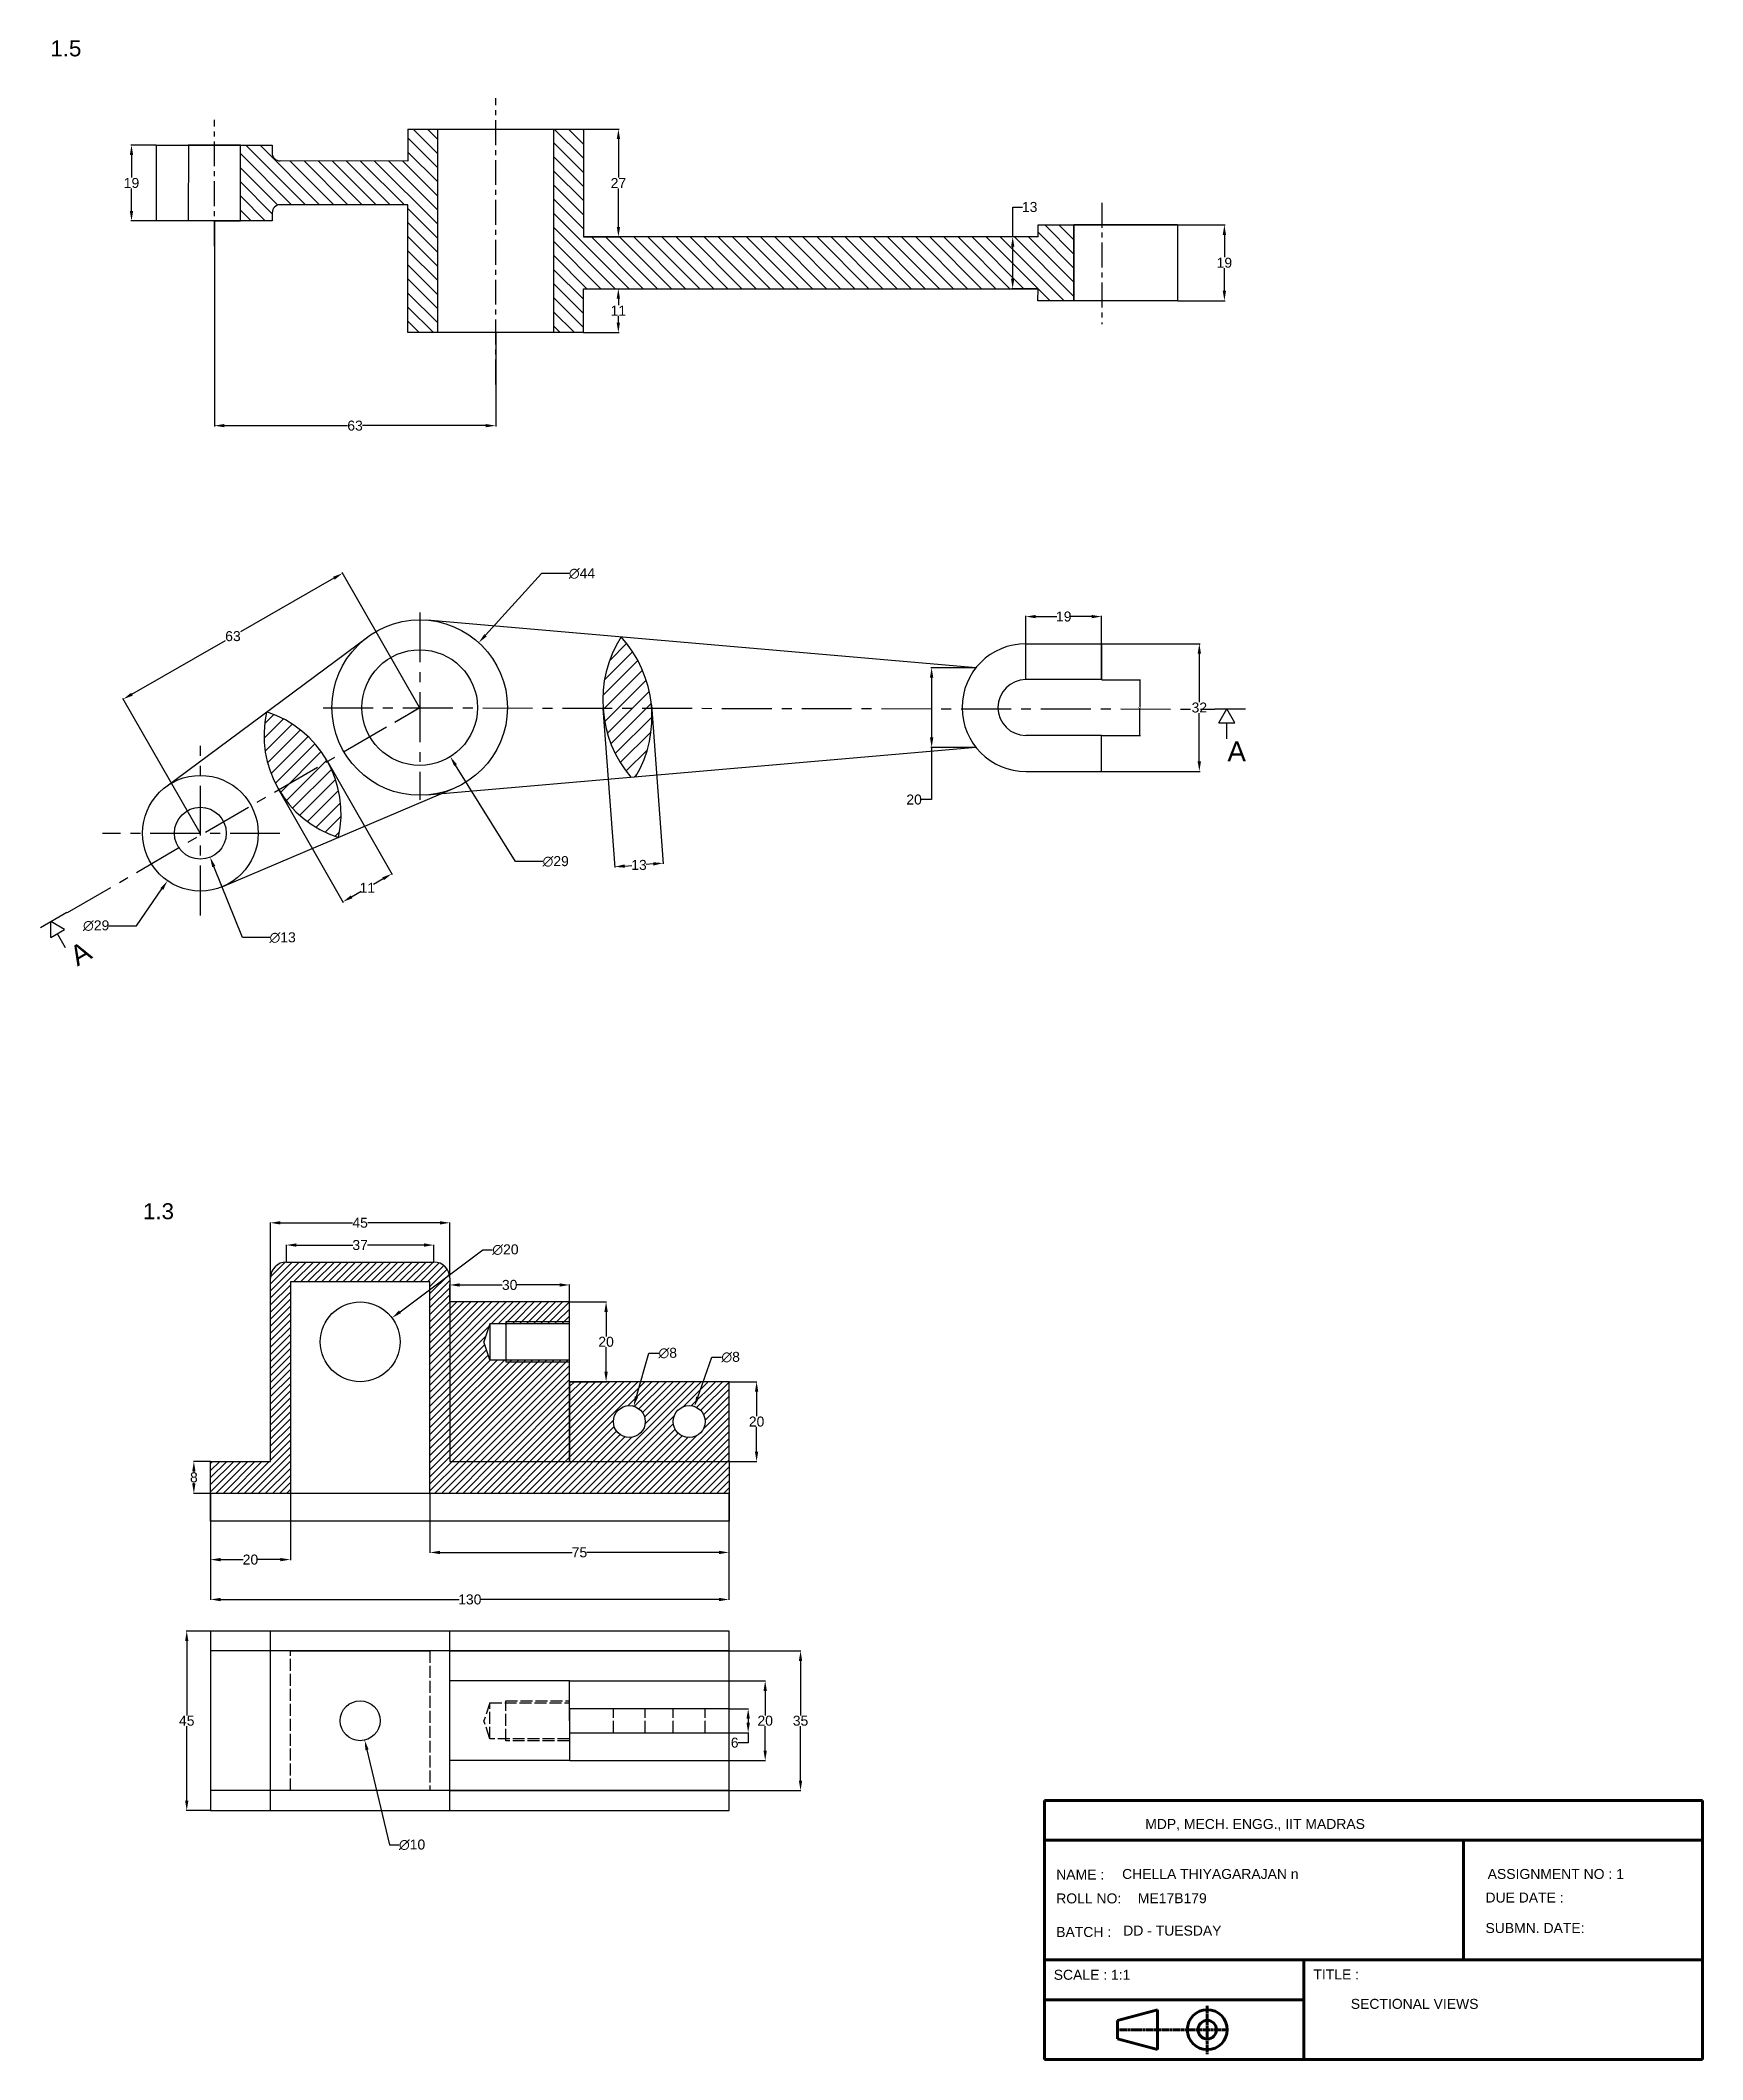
# Model space of a CAD drawing. Header units: inches. Extents: x 40 to 1931, y 42 to 598.
# Drawn here: x 641 to 1058, y 91 to 598 of the extents above; entities that cross this region are included whole.
import ezdxf

# ---------------------------------------------------------------- set-up
doc = ezdxf.new("R2010")
doc.units = ezdxf.units.IN
doc.header["$MEASUREMENT"] = 0
doc.linetypes.add('AM_ISO02W050x2', pattern=[3.75, 3, -0.75])
doc.linetypes.add('CENTER', pattern=[2, 1.25, -0.25, 0.25, -0.25])
doc.styles.get("Standard").update_dxf_attribs({"font": 'arial.ttf'})
doc.dimstyles.new('AM_ANSI', dxfattribs={"dimtxt": 2.5, "dimasz": 2.5, "dimexe": 0.1, "dimexo": 0.05, "dimgap": 0.06, "dimtad": 0, "dimtih": 1, "dimtoh": 1, "dimdec": 0, "dimzin": 7, "dimdsep": 46, "dimtxsty": 'Standard', "dimcen": 0, "dimclrd": 3, "dimclre": 3, "dimclrt": 3, "dimadec": 0, "dimazin": 2, "dimtp": 0.1, "dimtm": 0.1, "dimtfac": 0.71, "dimtdec": 0, "dimtofl": 0, "dimtmove": 0, "dimatfit": 3, "dimfxl": 1, "dimtolj": 1, "dimtzin": 7, "dimlwd": -1, "dimlwe": -1, "dimarcsym": 1})
doc.dimstyles.new('AM_ANSI$3', dxfattribs={"dimtxt": 2.5, "dimasz": 2.5, "dimexe": 0.1, "dimexo": 0.05, "dimgap": 0.06, "dimtad": 0, "dimtih": 1, "dimtoh": 1, "dimdec": 0, "dimzin": 7, "dimdsep": 46, "dimtxsty": 'Standard', "dimcen": 0, "dimclrd": 3, "dimclre": 3, "dimclrt": 3, "dimadec": 0, "dimazin": 2, "dimtp": 0.1, "dimtm": 0.1, "dimtfac": 0.71, "dimtdec": 0, "dimtofl": 0, "dimtmove": 0, "dimatfit": 0, "dimfxl": 1, "dimtolj": 1, "dimtzin": 7, "dimlwd": -1, "dimlwe": -1, "dimarcsym": 1})
doc.dimstyles.get("Standard").update_dxf_attribs({"dimtxt": 0.18, "dimasz": 0.18, "dimexe": 0.18, "dimexo": 0.0625, "dimgap": 0.09, "dimtad": 0, "dimtih": 1, "dimtoh": 1, "dimdec": 4, "dimzin": 0, "dimdsep": 46, "dimtxsty": 'Standard', "dimcen": 0.09, "dimadec": 0, "dimazin": 0, "dimtfac": 1, "dimtdec": 4, "dimtofl": 0, "dimtmove": 0, "dimatfit": 3, "dimfxl": 1, "dimtolj": 1, "dimtzin": 0, "dimarcsym": 0})
pattern_1 = [(45, (-193.8378, 66.6903), (-0.8838835, 0.8838835), [])]
pattern_2 = [(135, (520.7513, 937.9538), (-1.767767, -1.767767), [])]
pattern_3 = [(45, (237.3168, 768.833), (-1.767767, 1.767767), [])]

msp = doc.modelspace()

# ---------------------------------------------------------------- texts
at = {"color": 4}
for s, p in [('1.5', (643.76179, 593.72382)), ('1.3', (666.99008, 302.15516))]:
    msp.add_text(s, height=4, dxfattribs=at).set_placement(p)
at = {"color": 6}
msp.add_text('A', height=5, dxfattribs=at).set_placement((938.90864, 416.93375))
msp.add_text('A', height=5, rotation=30, dxfattribs=at).set_placement((650.54203, 365.45381))
at = {"linetype": 'CENTER', "lineweight": 100, "ltscale": 0.2, "char_height": 2.5, "attachment_point": 1}
for s, width, insert in [('                      \\P                          MDP, MECH. ENGG., IIT MADRAS', 165, (893.07592, 155.92229)), ('\\PNAME :', 23.0145708, (895.98645, 143.24394)), ('CHELLA THIYAGARAJAN n', 81.4162916, (912.51132, 139.22412)), ('ASSIGNMENT NO : 1', 50.8232195, (1004.18003, 139.22412)), ('\\PROLL NO:', 27.3179409, (895.98645, 137.2606)), ('  ME17B179', 56.0605576, (914.5141, 133.14718)), ('DUE DATE : ', 44.6263166, (1003.62814, 133.30238)), ('\\PBATCH :', 24.6983353, (895.98645, 128.84628)), ('DD - TUESDAY', 71.0171568, (912.78164, 125.01959)), ('SUBMN. DATE:', 45.4304281, (1003.62814, 125.66889)), ('SCALE : 1:1', 58.7413456, (895.35715, 113.93893)), ('TITLE :', 38.5954801, (960.47582, 114.01801)), ('SECTIONAL VIEWS', 79.3360901, (969.85671, 106.65242))]:
    msp.add_mtext_dynamic_manual_height_columns(s, width=width, gutter_width=12.5, heights=[0], dxfattribs=dict(at, insert=insert))

# ---------------------------------------------------------------- blocks, each defined once
blk = doc.blocks.new('*D100')
at = {"color": 3, "linetype": 'ByBlock', "transparency": 16777216}
for p, q in [((683.93, 226.35), (683.93, 206.69)), ((813.93, 226.35), (813.93, 206.69)), ((686.43, 206.79), (746.23, 206.79)), ((811.43, 206.79), (751.63, 206.79))]:
    blk.add_line(p, q, dxfattribs=at)
at = {"color": 3, "transparency": 16777216}
for points in [[(686.43, 207.21), (686.43, 206.37), (683.93, 206.79)], [(811.43, 207.21), (811.43, 206.37), (813.93, 206.79)]]:
    blk.add_solid(points, dxfattribs=at)
at = {"layer": 'Defpoints', "color": 0, "transparency": 16777216}
for p in [(683.93, 226.4), (813.93, 226.4), (813.93, 206.79)]:
    blk.add_point(p, dxfattribs=at)
at = {"color": 3, "transparency": 16777216, "insert": (748.93, 206.79), "char_height": 2.5, "attachment_point": 5}
blk.add_mtext('\\A1;130', dxfattribs=at)
blk = doc.blocks.new('*D101')
at = {"color": 3, "linetype": 'ByBlock', "transparency": 16777216}
for p, q in [((738.93, 233.35), (738.93, 218.49)), ((813.93, 233.35), (813.93, 218.49)), ((741.43, 218.59), (774.58, 218.59)), ((811.43, 218.59), (778.28, 218.59))]:
    blk.add_line(p, q, dxfattribs=at)
at = {"color": 3, "transparency": 16777216}
for points in [[(741.43, 219.01), (741.43, 218.18), (738.93, 218.59)], [(811.43, 219.01), (811.43, 218.18), (813.93, 218.59)]]:
    blk.add_solid(points, dxfattribs=at)
at = {"layer": 'Defpoints', "color": 0, "transparency": 16777216}
for p in [(738.93, 233.4), (813.93, 233.4), (813.93, 218.59)]:
    blk.add_point(p, dxfattribs=at)
at = {"color": 3, "transparency": 16777216, "insert": (776.43, 218.59), "char_height": 2.5, "attachment_point": 5}
blk.add_mtext('\\A1;75', dxfattribs=at)
blk = doc.blocks.new('*D102')
at = {"color": 3, "linetype": 'ByBlock', "transparency": 16777216}
for p, q in [((683.93, 233.35), (683.93, 216.69)), ((703.93, 233.35), (703.93, 216.69)), ((686.43, 216.79), (692.07, 216.79)), ((701.43, 216.79), (695.8, 216.79))]:
    blk.add_line(p, q, dxfattribs=at)
at = {"color": 3, "transparency": 16777216}
for points in [[(686.43, 217.21), (686.43, 216.37), (683.93, 216.79)], [(701.43, 217.21), (701.43, 216.37), (703.93, 216.79)]]:
    blk.add_solid(points, dxfattribs=at)
at = {"layer": 'Defpoints', "color": 0, "transparency": 16777216}
for p in [(683.93, 233.4), (703.93, 233.4), (703.93, 216.79)]:
    blk.add_point(p, dxfattribs=at)
at = {"color": 3, "transparency": 16777216, "insert": (693.93, 216.79), "char_height": 2.5, "attachment_point": 5}
blk.add_mtext('\\A1;20', dxfattribs=at)
blk = doc.blocks.new('*D103')
at = {"color": 3, "linetype": 'ByBlock', "transparency": 16777216}
for p, q in [((683.88, 241.4), (679.64, 241.4)), ((679.74, 238.9), (679.74, 238.74)), ((683.88, 233.4), (679.64, 233.4)), ((679.74, 235.9), (679.74, 236.07))]:
    blk.add_line(p, q, dxfattribs=at)
at = {"color": 3, "transparency": 16777216}
for points in [[(679.32, 238.9), (680.15, 238.9), (679.74, 241.4)], [(679.32, 235.9), (680.15, 235.9), (679.74, 233.4)]]:
    blk.add_solid(points, dxfattribs=at)
at = {"layer": 'Defpoints', "color": 0, "transparency": 16777216}
for p in [(683.93, 241.4), (679.74, 233.4), (683.93, 233.4)]:
    blk.add_point(p, dxfattribs=at)
at = {"color": 3, "transparency": 16777216, "insert": (679.74, 237.4), "char_height": 2.5, "attachment_point": 5}
blk.add_mtext('\\A1;8', dxfattribs=at)
blk = doc.blocks.new('*D104')
at = {"color": 3, "linetype": 'ByBlock', "transparency": 16777216}
for p, q in [((813.98, 261.4), (820.95, 261.4)), ((820.85, 258.9), (820.85, 252.74)), ((820.85, 243.9), (820.85, 250.07)), ((813.98, 241.4), (820.95, 241.4))]:
    blk.add_line(p, q, dxfattribs=at)
at = {"color": 3, "transparency": 16777216}
for points in [[(820.43, 258.9), (821.27, 258.9), (820.85, 261.4)], [(820.43, 243.9), (821.27, 243.9), (820.85, 241.4)]]:
    blk.add_solid(points, dxfattribs=at)
at = {"layer": 'Defpoints', "color": 0, "transparency": 16777216}
for p in [(813.93, 261.4), (813.93, 241.4), (820.85, 241.4)]:
    blk.add_point(p, dxfattribs=at)
at = {"color": 3, "transparency": 16777216, "insert": (820.85, 251.4), "char_height": 2.5, "attachment_point": 5}
blk.add_mtext('\\A1;20', dxfattribs=at)
blk = doc.blocks.new('*D105')
at = {"color": 3, "linetype": 'ByBlock', "transparency": 16777216}
for p, q in [((773.98, 281.4), (783.21, 281.4)), ((783.11, 278.9), (783.11, 272.74)), ((783.11, 263.9), (783.11, 270.07)), ((773.98, 261.4), (783.21, 261.4))]:
    blk.add_line(p, q, dxfattribs=at)
at = {"color": 3, "transparency": 16777216}
for points in [[(782.69, 278.9), (783.53, 278.9), (783.11, 281.4)], [(782.69, 263.9), (783.53, 263.9), (783.11, 261.4)]]:
    blk.add_solid(points, dxfattribs=at)
at = {"layer": 'Defpoints', "color": 0, "transparency": 16777216}
for p in [(773.93, 281.4), (773.93, 261.4), (783.11, 261.4)]:
    blk.add_point(p, dxfattribs=at)
at = {"color": 3, "transparency": 16777216, "insert": (783.11, 271.4), "char_height": 2.5, "attachment_point": 5}
blk.add_mtext('\\A1;20', dxfattribs=at)
blk = doc.blocks.new('*D106')
at = {"color": 3, "linetype": 'ByBlock', "transparency": 16777216}
for p, q in [((702.93, 291.45), (702.93, 295.76)), ((705.43, 295.66), (719.58, 295.66)), ((737.43, 295.66), (723.28, 295.66)), ((739.93, 291.45), (739.93, 295.76))]:
    blk.add_line(p, q, dxfattribs=at)
at = {"color": 3, "transparency": 16777216}
for points in [[(705.43, 296.08), (705.43, 295.25), (702.93, 295.66)], [(737.43, 296.08), (737.43, 295.25), (739.93, 295.66)]]:
    blk.add_solid(points, dxfattribs=at)
at = {"layer": 'Defpoints', "color": 0, "transparency": 16777216}
for p in [(739.93, 295.66), (702.93, 291.4), (739.93, 291.4)]:
    blk.add_point(p, dxfattribs=at)
at = {"color": 3, "transparency": 16777216, "insert": (721.43, 295.66), "char_height": 2.5, "attachment_point": 5}
blk.add_mtext('\\A1;37', dxfattribs=at)
blk = doc.blocks.new('*D107')
at = {"color": 3, "linetype": 'ByBlock', "transparency": 16777216}
for p, q in [((698.93, 287.45), (698.93, 301.34)), ((701.43, 301.24), (719.52, 301.24)), ((741.43, 301.24), (723.34, 301.24)), ((743.93, 287.45), (743.93, 301.34))]:
    blk.add_line(p, q, dxfattribs=at)
at = {"color": 3, "transparency": 16777216}
for points in [[(701.43, 301.65), (701.43, 300.82), (698.93, 301.24)], [(741.43, 301.65), (741.43, 300.82), (743.93, 301.24)]]:
    blk.add_solid(points, dxfattribs=at)
at = {"layer": 'Defpoints', "color": 0, "transparency": 16777216}
for p in [(743.93, 301.24), (698.93, 287.4), (743.93, 287.4)]:
    blk.add_point(p, dxfattribs=at)
at = {"color": 3, "transparency": 16777216, "insert": (721.43, 301.24), "char_height": 2.5, "attachment_point": 5}
blk.add_mtext('\\A1;45', dxfattribs=at)
blk = doc.blocks.new('*D108')
at = {"color": 3, "linetype": 'ByBlock', "transparency": 16777216}
for p, q in [((743.93, 281.45), (743.93, 285.76)), ((746.43, 285.66), (757.09, 285.66)), ((771.43, 285.66), (760.78, 285.66)), ((773.93, 281.45), (773.93, 285.76))]:
    blk.add_line(p, q, dxfattribs=at)
at = {"color": 3, "transparency": 16777216}
for points in [[(746.43, 286.07), (746.43, 285.24), (743.93, 285.66)], [(771.43, 286.07), (771.43, 285.24), (773.93, 285.66)]]:
    blk.add_solid(points, dxfattribs=at)
at = {"layer": 'Defpoints', "color": 0, "transparency": 16777216}
for p in [(773.93, 285.66), (743.93, 281.4), (773.93, 281.4)]:
    blk.add_point(p, dxfattribs=at)
at = {"color": 3, "transparency": 16777216, "insert": (758.93, 285.66), "char_height": 2.5, "attachment_point": 5}
blk.add_mtext('\\A1;30', dxfattribs=at)
blk = doc.blocks.new('*D109')
at = {"color": 3, "linetype": 'ByBlock', "transparency": 16777216}
for p, q in [((683.88, 198.89), (677.85, 198.89)), ((677.95, 196.39), (677.95, 177.72)), ((677.95, 156.39), (677.95, 175.06)), ((683.88, 153.89), (677.85, 153.89))]:
    blk.add_line(p, q, dxfattribs=at)
at = {"color": 3, "transparency": 16777216}
for points in [[(677.54, 196.39), (678.37, 196.39), (677.95, 198.89)], [(677.54, 156.39), (678.37, 156.39), (677.95, 153.89)]]:
    blk.add_solid(points, dxfattribs=at)
at = {"layer": 'Defpoints', "color": 0, "transparency": 16777216}
for p in [(683.93, 198.89), (677.95, 153.89), (683.93, 153.89)]:
    blk.add_point(p, dxfattribs=at)
at = {"color": 3, "transparency": 16777216, "insert": (677.95, 176.39), "char_height": 2.5, "attachment_point": 5}
blk.add_mtext('\\A1;45', dxfattribs=at)
blk = doc.blocks.new('*D110')
at = {"color": 3, "linetype": 'ByBlock', "transparency": 16777216}
for p, q in [((813.98, 179.39), (818.84, 179.39)), ((813.98, 173.39), (818.84, 173.39)), ((818.74, 176.89), (818.74, 175.89)), ((818.74, 173.39), (818.74, 170.89)), ((818.74, 170.89), (816.24, 170.89))]:
    blk.add_line(p, q, dxfattribs=at)
at = {"color": 3, "transparency": 16777216}
for points in [[(818.32, 176.89), (819.16, 176.89), (818.74, 179.39)], [(818.32, 175.89), (819.16, 175.89), (818.74, 173.39)]]:
    blk.add_solid(points, dxfattribs=at)
at = {"layer": 'Defpoints', "color": 0, "transparency": 16777216}
for p in [(813.93, 179.39), (813.93, 173.39), (818.74, 173.39)]:
    blk.add_point(p, dxfattribs=at)
at = {"color": 3, "transparency": 16777216, "insert": (815.35, 170.89), "char_height": 2.5, "attachment_point": 5}
blk.add_mtext('\\A1;6', dxfattribs=at)
blk = doc.blocks.new('*D111')
at = {"color": 3, "linetype": 'ByBlock', "transparency": 16777216}
for p, q in [((773.98, 186.39), (823.11, 186.39)), ((823.01, 183.89), (823.01, 177.73)), ((823.01, 168.89), (823.01, 175.05)), ((773.98, 166.39), (823.11, 166.39))]:
    blk.add_line(p, q, dxfattribs=at)
at = {"color": 3, "transparency": 16777216}
for points in [[(822.59, 183.89), (823.42, 183.89), (823.01, 186.39)], [(822.59, 168.89), (823.42, 168.89), (823.01, 166.39)]]:
    blk.add_solid(points, dxfattribs=at)
at = {"layer": 'Defpoints', "color": 0, "transparency": 16777216}
for p in [(773.93, 186.39), (773.93, 166.39), (823.01, 166.39)]:
    blk.add_point(p, dxfattribs=at)
at = {"color": 3, "transparency": 16777216, "insert": (823.01, 176.39), "char_height": 2.5, "attachment_point": 5}
blk.add_mtext('\\A1;20', dxfattribs=at)
blk = doc.blocks.new('*D112')
at = {"color": 3, "linetype": 'ByBlock', "transparency": 16777216}
for p, q in [((743.98, 193.89), (831.97, 193.89)), ((831.87, 191.39), (831.87, 177.73)), ((831.87, 161.39), (831.87, 175.05)), ((743.98, 158.89), (831.97, 158.89))]:
    blk.add_line(p, q, dxfattribs=at)
at = {"color": 3, "transparency": 16777216}
for points in [[(831.45, 191.39), (832.28, 191.39), (831.87, 193.89)], [(831.45, 161.39), (832.28, 161.39), (831.87, 158.89)]]:
    blk.add_solid(points, dxfattribs=at)
at = {"layer": 'Defpoints', "color": 0, "transparency": 16777216}
for p in [(743.93, 193.89), (743.93, 158.89), (831.87, 158.89)]:
    blk.add_point(p, dxfattribs=at)
at = {"color": 3, "transparency": 16777216, "insert": (831.87, 176.39), "char_height": 2.5, "attachment_point": 5}
blk.add_mtext('\\A1;35', dxfattribs=at)
blk = doc.blocks.new('*D163')
at = {"color": 0, "lineweight": -2, "ltscale": 7, "transparency": 16777216}
for p, q in [((670.3, 571.46), (663.92, 571.46)), ((670.3, 552.46), (663.92, 552.46))]:
    blk.add_line(p, q, dxfattribs=at)
at = {"color": 3, "lineweight": -2, "ltscale": 7, "transparency": 16777216}
for p, q in [((664.1, 568.96), (664.1, 563.33)), ((664.1, 554.96), (664.1, 560.59))]:
    blk.add_line(p, q, dxfattribs=at)
at = {"color": 3, "ltscale": 7, "transparency": 16777216}
for points in [[(663.68, 568.96), (664.52, 568.96), (664.1, 571.46)], [(663.68, 554.96), (664.52, 554.96), (664.1, 552.46)]]:
    blk.add_solid(points, dxfattribs=at)
at = {"layer": 'Defpoints', "color": 0, "ltscale": 7, "transparency": 16777216}
for p in [(670.37, 571.46), (664.1, 552.46), (670.37, 552.46)]:
    blk.add_point(p, dxfattribs=at)
at = {"color": 3, "lineweight": -2, "ltscale": 7, "transparency": 16777216, "insert": (664.1, 561.96), "char_height": 2.5, "attachment_point": 5}
blk.add_mtext('\\A1;19', dxfattribs=at)
blk = doc.blocks.new('*D164')
at = {"color": 0, "lineweight": -2, "ltscale": 7, "transparency": 16777216}
for p, q in [((684.89, 552.4), (684.89, 500.94)), ((755.42, 524.4), (755.42, 500.94))]:
    blk.add_line(p, q, dxfattribs=at)
at = {"color": 3, "lineweight": -2, "ltscale": 7, "transparency": 16777216}
for p, q in [((687.39, 501.12), (718.27, 501.12)), ((752.92, 501.12), (722.04, 501.12))]:
    blk.add_line(p, q, dxfattribs=at)
at = {"color": 3, "ltscale": 7, "transparency": 16777216}
for points in [[(687.39, 501.54), (687.39, 500.71), (684.89, 501.12)], [(752.92, 501.54), (752.92, 500.71), (755.42, 501.12)]]:
    blk.add_solid(points, dxfattribs=at)
at = {"layer": 'Defpoints', "color": 0, "ltscale": 7, "transparency": 16777216}
for p in [(684.89, 552.46), (755.42, 524.46), (755.42, 501.12)]:
    blk.add_point(p, dxfattribs=at)
at = {"color": 3, "lineweight": -2, "ltscale": 7, "transparency": 16777216, "insert": (720.16, 501.12), "char_height": 2.5, "attachment_point": 5}
blk.add_mtext('\\A1;63', dxfattribs=at)
blk = doc.blocks.new('*D165')
at = {"color": 0, "lineweight": -2, "ltscale": 7, "transparency": 16777216}
for p, q in [((926.48, 551.46), (938.33, 551.46)), ((926.48, 532.46), (938.33, 532.46))]:
    blk.add_line(p, q, dxfattribs=at)
at = {"color": 3, "lineweight": -2, "ltscale": 7, "transparency": 16777216}
for p, q in [((938.15, 548.96), (938.15, 543.33)), ((938.15, 534.96), (938.15, 540.59))]:
    blk.add_line(p, q, dxfattribs=at)
at = {"color": 3, "ltscale": 7, "transparency": 16777216}
for points in [[(937.74, 548.96), (938.57, 548.96), (938.15, 551.46)], [(937.74, 534.96), (938.57, 534.96), (938.15, 532.46)]]:
    blk.add_solid(points, dxfattribs=at)
at = {"layer": 'Defpoints', "color": 0, "ltscale": 7, "transparency": 16777216}
for p in [(926.42, 551.46), (926.42, 532.46), (938.15, 532.46)]:
    blk.add_point(p, dxfattribs=at)
at = {"color": 3, "lineweight": -2, "ltscale": 7, "transparency": 16777216, "insert": (938.15, 541.96), "char_height": 2.5, "attachment_point": 5}
blk.add_mtext('\\A1;19', dxfattribs=at)
blk = doc.blocks.new('*D166')
at = {"color": 0, "lineweight": -2, "ltscale": 7, "transparency": 16777216}
for p, q in [((777.48, 535.46), (786.36, 535.46)), ((777.48, 524.46), (786.36, 524.46))]:
    blk.add_line(p, q, dxfattribs=at)
at = {"color": 3, "lineweight": -2, "ltscale": 7, "transparency": 16777216}
for p, q in [((786.18, 532.96), (786.18, 531.31)), ((786.18, 526.96), (786.18, 528.62))]:
    blk.add_line(p, q, dxfattribs=at)
at = {"color": 3, "ltscale": 7, "transparency": 16777216}
for points in [[(785.76, 532.96), (786.59, 532.96), (786.18, 535.46)], [(785.76, 526.96), (786.59, 526.96), (786.18, 524.46)]]:
    blk.add_solid(points, dxfattribs=at)
at = {"layer": 'Defpoints', "color": 0, "ltscale": 7, "transparency": 16777216}
for p in [(777.42, 535.46), (777.42, 524.46), (786.18, 524.46)]:
    blk.add_point(p, dxfattribs=at)
at = {"color": 3, "lineweight": -2, "ltscale": 7, "transparency": 16777216, "insert": (786.18, 529.96), "char_height": 2.5, "attachment_point": 5}
blk.add_mtext('\\A1;11', dxfattribs=at)
blk = doc.blocks.new('*D167')
at = {"color": 0, "lineweight": -2, "ltscale": 7, "transparency": 16777216}
for p, q in [((777.48, 575.46), (786.38, 575.46)), ((777.48, 548.46), (786.38, 548.46))]:
    blk.add_line(p, q, dxfattribs=at)
at = {"color": 3, "lineweight": -2, "ltscale": 7, "transparency": 16777216}
for p, q in [((786.2, 572.96), (786.2, 563.31)), ((786.2, 550.96), (786.2, 560.62))]:
    blk.add_line(p, q, dxfattribs=at)
at = {"color": 3, "ltscale": 7, "transparency": 16777216}
for points in [[(785.78, 572.96), (786.61, 572.96), (786.2, 575.46)], [(785.78, 550.96), (786.61, 550.96), (786.2, 548.46)]]:
    blk.add_solid(points, dxfattribs=at)
at = {"layer": 'Defpoints', "color": 0, "ltscale": 7, "transparency": 16777216}
for p in [(777.42, 575.46), (777.42, 548.46), (786.2, 548.46)]:
    blk.add_point(p, dxfattribs=at)
at = {"color": 3, "lineweight": -2, "ltscale": 7, "transparency": 16777216, "insert": (786.2, 561.96), "char_height": 2.5, "attachment_point": 5}
blk.add_mtext('\\A1;27', dxfattribs=at)
blk = doc.blocks.new('*D162')
at = {"color": 3, "lineweight": -2, "ltscale": 7, "transparency": 16777216}
for p, q in [((885.07, 548.46), (885.07, 555.94)), ((885.07, 555.94), (887.57, 555.94)), ((885.07, 537.96), (885.07, 545.96))]:
    blk.add_line(p, q, dxfattribs=at)
at = {"color": 0, "lineweight": -2, "ltscale": 7, "transparency": 16777216}
for p, q in [((891.36, 548.46), (884.89, 548.46)), ((891.36, 535.46), (884.89, 535.46))]:
    blk.add_line(p, q, dxfattribs=at)
at = {"color": 3, "ltscale": 7, "transparency": 16777216}
for points in [[(884.65, 545.96), (885.48, 545.96), (885.07, 548.46)], [(884.65, 537.96), (885.48, 537.96), (885.07, 535.46)]]:
    blk.add_solid(points, dxfattribs=at)
at = {"layer": 'Defpoints', "color": 0, "ltscale": 7, "transparency": 16777216}
for p in [(891.42, 548.46), (885.07, 535.46), (891.42, 535.46)]:
    blk.add_point(p, dxfattribs=at)
at = {"color": 3, "lineweight": -2, "ltscale": 7, "transparency": 16777216, "insert": (889.33, 555.94), "char_height": 2.5, "attachment_point": 5}
blk.add_mtext('\\A1;13', dxfattribs=at)
blk = doc.blocks.new('*D168')
at = {"color": 0, "lineweight": -2, "ltscale": 7, "transparency": 16777216}
for p, q in [((713.16, 417.06), (729.46, 388.59)), ((700.91, 410.05), (717.21, 381.58))]:
    blk.add_line(p, q, dxfattribs=at)
at = {"color": 3, "lineweight": -2, "ltscale": 7, "transparency": 16777216}
for p, q in [((727.2, 387.51), (724.77, 386.11)), ((719.29, 382.98), (721.73, 384.37))]:
    blk.add_line(p, q, dxfattribs=at)
at = {"color": 3, "ltscale": 7, "transparency": 16777216}
for points in [[(727, 387.87), (727.41, 387.15), (729.37, 388.75)], [(719.09, 383.34), (719.5, 382.61), (717.12, 381.73)]]:
    blk.add_solid(points, dxfattribs=at)
at = {"layer": 'Defpoints', "color": 0, "ltscale": 7, "transparency": 16777216}
for p in [(713.12, 417.12), (700.88, 410.1), (729.37, 388.75)]:
    blk.add_point(p, dxfattribs=at)
at = {"color": 3, "lineweight": -2, "ltscale": 7, "transparency": 16777216, "insert": (723.25, 385.24), "char_height": 2.5, "attachment_point": 5}
blk.add_mtext('\\A1;11', dxfattribs=at)
blk = doc.blocks.new('*D169')
at = {"color": 0, "lineweight": -2, "ltscale": 7, "transparency": 16777216}
for p, q in [((794.47, 431.12), (797.45, 391.24)), ((782.33, 430.22), (785.31, 390.33))]:
    blk.add_line(p, q, dxfattribs=at)
at = {"color": 3, "lineweight": -2, "ltscale": 7, "transparency": 16777216}
for p, q in [((787.79, 390.7), (789.6, 390.83)), ((794.94, 391.23), (793.13, 391.1))]:
    blk.add_line(p, q, dxfattribs=at)
at = {"color": 3, "ltscale": 7, "transparency": 16777216}
for points in [[(787.75, 391.11), (787.82, 390.28), (785.29, 390.51)], [(794.91, 391.65), (794.97, 390.82), (797.43, 391.42)]]:
    blk.add_solid(points, dxfattribs=at)
at = {"layer": 'Defpoints', "color": 0, "ltscale": 7, "transparency": 16777216}
for p in [(794.47, 431.19), (782.33, 430.28), (797.43, 391.42)]:
    blk.add_point(p, dxfattribs=at)
at = {"color": 3, "lineweight": -2, "ltscale": 7, "transparency": 16777216, "insert": (791.36, 390.97), "char_height": 2.5, "attachment_point": 5}
blk.add_mtext('\\A1;13', dxfattribs=at)
blk = doc.blocks.new('*D170')
at = {"color": 0, "lineweight": -2, "ltscale": 7, "transparency": 16777216}
for p, q in [((875.81, 440.43), (864.56, 440.43)), ((875.81, 420.44), (864.56, 420.44))]:
    blk.add_line(p, q, dxfattribs=at)
at = {"color": 3, "lineweight": -2, "ltscale": 7, "transparency": 16777216}
for p, q in [((864.74, 437.93), (864.74, 422.94)), ((864.74, 420.44), (864.74, 407.36)), ((864.74, 407.36), (862.24, 407.36))]:
    blk.add_line(p, q, dxfattribs=at)
at = {"color": 3, "ltscale": 7, "transparency": 16777216}
for points in [[(864.32, 437.93), (865.16, 437.93), (864.74, 440.43)], [(864.32, 422.94), (865.16, 422.94), (864.74, 420.44)]]:
    blk.add_solid(points, dxfattribs=at)
at = {"layer": 'Defpoints', "color": 0, "ltscale": 7, "transparency": 16777216}
for p in [(875.88, 440.43), (864.74, 420.44), (875.88, 420.44)]:
    blk.add_point(p, dxfattribs=at)
at = {"color": 3, "lineweight": -2, "ltscale": 7, "transparency": 16777216, "insert": (860.34, 407.36), "char_height": 2.5, "attachment_point": 5}
blk.add_mtext('\\A1;20', dxfattribs=at)
blk = doc.blocks.new('*D171')
at = {"color": 0, "lineweight": -2, "ltscale": 7, "transparency": 16777216}
for p, q in [((907.44, 446.43), (932.05, 446.43)), ((907.44, 414.43), (932.05, 414.43))]:
    blk.add_line(p, q, dxfattribs=at)
at = {"color": 3, "lineweight": -2, "ltscale": 7, "transparency": 16777216}
for p, q in [((931.87, 443.93), (931.87, 431.8)), ((931.87, 416.93), (931.87, 429.07))]:
    blk.add_line(p, q, dxfattribs=at)
at = {"color": 3, "ltscale": 7, "transparency": 16777216}
for points in [[(931.45, 443.93), (932.29, 443.93), (931.87, 446.43)], [(931.45, 416.93), (932.29, 416.93), (931.87, 414.43)]]:
    blk.add_solid(points, dxfattribs=at)
at = {"layer": 'Defpoints', "color": 0, "ltscale": 7, "transparency": 16777216}
for p in [(907.37, 446.43), (907.37, 414.43), (931.87, 414.43)]:
    blk.add_point(p, dxfattribs=at)
at = {"color": 3, "lineweight": -2, "ltscale": 7, "transparency": 16777216, "insert": (931.87, 430.43), "char_height": 2.5, "attachment_point": 5}
blk.add_mtext('\\A1;32', dxfattribs=at)
blk = doc.blocks.new('*D172')
at = {"color": 0, "lineweight": -2, "ltscale": 7, "transparency": 16777216}
for p, q in [((907.44, 437.43), (917.1, 437.43)), ((916.92, 437.25), (916.92, 430.62)), ((916.92, 423.61), (916.92, 430.25)), ((907.44, 423.43), (917.1, 423.43))]:
    blk.add_line(p, q, dxfattribs=at)
at = {"color": 0, "ltscale": 7, "transparency": 16777216}
for points in [[(916.89, 437.25), (916.95, 437.25), (916.92, 437.43)], [(916.89, 423.61), (916.95, 423.61), (916.92, 423.43)]]:
    blk.add_solid(points, dxfattribs=at)
at = {"layer": 'Defpoints', "color": 0, "ltscale": 7, "transparency": 16777216}
for p in [(907.37, 437.43), (907.37, 423.43), (916.92, 423.43)]:
    blk.add_point(p, dxfattribs=at)
at = {"color": 0, "lineweight": -2, "ltscale": 7, "transparency": 16777216, "insert": (916.92, 430.43), "char_height": 0.18, "attachment_point": 5}
blk.add_mtext('\\A1;14.0000', dxfattribs=at)
blk = doc.blocks.new('*D173')
at = {"color": 3, "lineweight": -2, "ltscale": 7, "transparency": 16777216}
for p, q in [((714.87, 462.87), (691.42, 449.42)), ((664.2, 433.79), (687.65, 447.25))]:
    blk.add_line(p, q, dxfattribs=at)
at = {"color": 0, "lineweight": -2, "ltscale": 7, "transparency": 16777216}
for p, q in [((736.34, 430.49), (716.95, 464.28)), ((681.34, 398.91), (661.95, 432.7))]:
    blk.add_line(p, q, dxfattribs=at)
at = {"color": 3, "ltscale": 7, "transparency": 16777216}
for points in [[(714.66, 463.24), (715.07, 462.51), (717.04, 464.12)], [(664, 434.15), (664.41, 433.43), (662.04, 432.54)]]:
    blk.add_solid(points, dxfattribs=at)
at = {"layer": 'Defpoints', "color": 0, "ltscale": 7, "transparency": 16777216}
for p in [(717.04, 464.12), (736.37, 430.43), (681.37, 398.86)]:
    blk.add_point(p, dxfattribs=at)
at = {"color": 3, "lineweight": -2, "ltscale": 7, "transparency": 16777216, "insert": (689.54, 448.33), "char_height": 2.5, "attachment_point": 5}
blk.add_mtext('\\A1;63', dxfattribs=at)
blk = doc.blocks.new('*D174')
at = {"color": 3, "lineweight": -2, "ltscale": 7, "transparency": 16777216}
for p, q in [((766.95, 464.03), (752.86, 448.55)), ((773.82, 464.03), (766.95, 464.03))]:
    blk.add_line(p, q, dxfattribs=at)
at = {"color": 0, "lineweight": -2, "ltscale": 7, "transparency": 16777216}
for p, q in [((736.28, 430.43), (736.46, 430.43)), ((736.37, 430.34), (736.37, 430.52))]:
    blk.add_line(p, q, dxfattribs=at)
at = {"color": 3, "ltscale": 7, "transparency": 16777216}
blk.add_solid([(752.56, 448.83), (753.17, 448.27), (751.18, 446.7)], dxfattribs=at)
at = {"layer": 'Defpoints', "color": 0, "ltscale": 7, "transparency": 16777216}
for p in [(751.18, 446.7), (721.57, 414.16)]:
    blk.add_point(p, dxfattribs=at)
at = {"color": 3, "lineweight": -2, "ltscale": 7, "transparency": 16777216, "insert": (777.06, 464.03), "char_height": 2.5, "attachment_point": 5}
blk.add_mtext('\\A1;∅44', dxfattribs=at)
blk = doc.blocks.new('*D175')
at = {"color": 0, "lineweight": -2, "ltscale": 7, "transparency": 16777216}
for p, q in [((736.28, 430.43), (736.46, 430.43)), ((736.37, 430.34), (736.37, 430.52))]:
    blk.add_line(p, q, dxfattribs=at)
at = {"color": 3, "lineweight": -2, "ltscale": 7, "transparency": 16777216}
for p, q in [((760.37, 391.85), (745.35, 416)), ((767.23, 391.85), (760.37, 391.85))]:
    blk.add_line(p, q, dxfattribs=at)
at = {"color": 3, "ltscale": 7, "transparency": 16777216}
blk.add_solid([(745.7, 416.22), (745, 415.78), (744.03, 418.12)], dxfattribs=at)
at = {"layer": 'Defpoints', "color": 0, "ltscale": 7, "transparency": 16777216}
for p in [(728.72, 442.75), (744.03, 418.12)]:
    blk.add_point(p, dxfattribs=at)
at = {"color": 3, "lineweight": -2, "ltscale": 7, "transparency": 16777216, "insert": (770.47, 391.85), "char_height": 2.5, "attachment_point": 5}
blk.add_mtext('\\A1;∅29', dxfattribs=at)
blk = doc.blocks.new('*D176')
at = {"color": 0, "lineweight": -2, "ltscale": 7, "transparency": 16777216}
for p, q in [((681.28, 398.93), (681.46, 398.93)), ((681.37, 398.84), (681.37, 399.02))]:
    blk.add_line(p, q, dxfattribs=at)
at = {"color": 3, "lineweight": -2, "ltscale": 7, "transparency": 16777216}
for p, q in [((691.9, 372.75), (684.73, 390.58)), ((698.76, 372.75), (691.9, 372.75))]:
    blk.add_line(p, q, dxfattribs=at)
at = {"color": 3, "ltscale": 7, "transparency": 16777216}
blk.add_solid([(685.12, 390.74), (684.34, 390.43), (683.8, 392.9)], dxfattribs=at)
at = {"layer": 'Defpoints', "color": 0, "ltscale": 7, "transparency": 16777216}
for p in [(678.95, 404.96), (683.8, 392.9)]:
    blk.add_point(p, dxfattribs=at)
at = {"color": 3, "lineweight": -2, "ltscale": 7, "transparency": 16777216, "insert": (702, 372.75), "char_height": 2.5, "attachment_point": 5}
blk.add_mtext('\\A1;∅13', dxfattribs=at)
blk = doc.blocks.new('*D177')
at = {"color": 0, "lineweight": -2, "ltscale": 7, "transparency": 16777216}
for p, q in [((681.28, 398.93), (681.46, 398.93)), ((681.37, 398.84), (681.37, 399.02))]:
    blk.add_line(p, q, dxfattribs=at)
at = {"color": 3, "lineweight": -2, "ltscale": 7, "transparency": 16777216}
for p, q in [((665.35, 375.74), (671.71, 384.95)), ((658.49, 375.74), (665.35, 375.74))]:
    blk.add_line(p, q, dxfattribs=at)
at = {"color": 3, "ltscale": 7, "transparency": 16777216}
blk.add_solid([(671.37, 385.18), (672.05, 384.71), (673.13, 387)], dxfattribs=at)
at = {"layer": 'Defpoints', "color": 0, "ltscale": 7, "transparency": 16777216}
for p in [(689.62, 410.86), (673.13, 387)]:
    blk.add_point(p, dxfattribs=at)
at = {"color": 3, "lineweight": -2, "ltscale": 7, "transparency": 16777216, "insert": (655.24, 375.74), "char_height": 2.5, "attachment_point": 5}
blk.add_mtext('\\A1;∅29', dxfattribs=at)
blk = doc.blocks.new('*D178')
at = {"color": 0, "lineweight": -2, "ltscale": 7, "transparency": 16777216}
for p, q in [((888.37, 437.5), (888.37, 453.43)), ((907.37, 437.5), (907.37, 453.43))]:
    blk.add_line(p, q, dxfattribs=at)
at = {"color": 3, "lineweight": -2, "ltscale": 7, "transparency": 16777216}
for p, q in [((890.87, 453.25), (896.11, 453.25)), ((904.87, 453.25), (899.64, 453.25))]:
    blk.add_line(p, q, dxfattribs=at)
at = {"color": 3, "ltscale": 7, "transparency": 16777216}
for points in [[(890.87, 453.66), (890.87, 452.83), (888.37, 453.25)], [(904.87, 453.66), (904.87, 452.83), (907.37, 453.25)]]:
    blk.add_solid(points, dxfattribs=at)
at = {"layer": 'Defpoints', "color": 0, "ltscale": 7, "transparency": 16777216}
for p in [(907.37, 453.25), (888.37, 437.43), (907.37, 437.43)]:
    blk.add_point(p, dxfattribs=at)
at = {"color": 3, "lineweight": -2, "ltscale": 7, "transparency": 16777216, "insert": (897.87, 453.25), "char_height": 2.5, "attachment_point": 5}
blk.add_mtext('\\A1;19', dxfattribs=at)
blk = doc.blocks.new('*D223')
at = {"color": 3, "linetype": 'ByBlock', "transparency": 16777216}
for p, q in [((731.43, 278.91), (752.16, 294.5)), ((752.16, 294.5), (754.66, 294.5))]:
    blk.add_line(p, q, dxfattribs=at)
at = {"color": 3, "transparency": 16777216}
blk.add_solid([(731.18, 279.25), (731.68, 278.58), (729.43, 277.41)], dxfattribs=at)
at = {"layer": 'Defpoints', "color": 0, "transparency": 16777216}
for p in [(729.43, 277.41), (713.44, 265.4)]:
    blk.add_point(p, dxfattribs=at)
at = {"color": 3, "transparency": 16777216, "insert": (757.87, 294.5), "char_height": 2.5, "attachment_point": 5}
blk.add_mtext('\\A1;∅20', dxfattribs=at)
blk = doc.blocks.new('*D224')
at = {"color": 3, "linetype": 'ByBlock', "transparency": 16777216}
for p, q in [((790.71, 257.66), (793.82, 268.57)), ((793.82, 268.57), (796.32, 268.57))]:
    blk.add_line(p, q, dxfattribs=at)
at = {"color": 3, "transparency": 16777216}
blk.add_solid([(790.31, 257.77), (791.12, 257.54), (790.03, 255.25)], dxfattribs=at)
at = {"layer": 'Defpoints', "color": 0, "transparency": 16777216}
for p in [(790.03, 255.25), (787.84, 247.56)]:
    blk.add_point(p, dxfattribs=at)
at = {"color": 3, "transparency": 16777216, "insert": (798.57, 268.57), "char_height": 2.5, "attachment_point": 5}
blk.add_mtext('\\A1;∅8', dxfattribs=at)
blk = doc.blocks.new('*D225')
at = {"color": 3, "linetype": 'ByBlock', "transparency": 16777216}
for p, q in [((806.08, 257.54), (809.59, 267.55)), ((809.59, 267.55), (812.09, 267.55))]:
    blk.add_line(p, q, dxfattribs=at)
at = {"color": 3, "transparency": 16777216}
blk.add_solid([(805.69, 257.68), (806.48, 257.4), (805.26, 255.18)], dxfattribs=at)
at = {"layer": 'Defpoints', "color": 0, "transparency": 16777216}
for p in [(805.26, 255.18), (802.61, 247.63)]:
    blk.add_point(p, dxfattribs=at)
at = {"color": 3, "transparency": 16777216, "insert": (814.34, 267.55), "char_height": 2.5, "attachment_point": 5}
blk.add_mtext('\\A1;∅8', dxfattribs=at)
blk = doc.blocks.new('*D226')
at = {"color": 3, "linetype": 'ByBlock', "transparency": 16777216}
for p, q in [((723.15, 169.09), (728.76, 145.28)), ((728.76, 145.28), (731.26, 145.28))]:
    blk.add_line(p, q, dxfattribs=at)
at = {"color": 3, "transparency": 16777216}
blk.add_solid([(723.56, 169.19), (722.75, 168.99), (722.58, 171.52)], dxfattribs=at)
at = {"layer": 'Defpoints', "color": 0, "transparency": 16777216}
for p in [(720.29, 181.26), (722.58, 171.52)]:
    blk.add_point(p, dxfattribs=at)
at = {"color": 3, "transparency": 16777216, "insert": (734.46, 145.28), "char_height": 2.5, "attachment_point": 5}
blk.add_mtext('\\A1;∅10', dxfattribs=at)

# ---------------------------------------------------------------- dimensions: what is measured, and where the dimension line sits
at = {"color": 3, "lineweight": -2, "ltscale": 7}
for base, p1, p2, picture, middle in [((786.1972, 548.46071), (777.41962, 575.46071), (777.41962, 548.46071), '*D167', (786.1972, 561.96071)), ((664.09845, 552.46073), (670.36742, 571.46071), (670.36742, 552.46073), '*D163', (664.09845, 561.96072)), ((938.15183, 532.46071), (926.41962, 551.46071), (926.41962, 532.46071), '*D165', (938.15183, 541.96071)), ((931.86914, 414.43375), (907.37393, 446.43375), (907.37393, 414.43375), '*D171', (931.86914, 430.43375))]:
    dim = msp.add_linear_dim(base=base, p1=p1, p2=p2, angle=90, dimstyle='Standard', override={"dimtxt": 2.5, "dimasz": 2.5, "dimdec": 0, "dimclrd": 3, "dimclrt": 3}, dxfattribs=at)
    dim.commit()
    dim.dimension.update_dxf_attribs({"geometry": picture, "text_midpoint": middle})
for base, p1, p2, picture, middle in [((885.0667, 535.46071), (891.41962, 548.46071), (891.41962, 535.46071), '*D162', (889.32962, 555.93812)), ((786.17524, 524.46071), (777.41962, 535.46071), (777.41962, 524.46071), '*D166', (786.17524, 529.96071)), ((864.74067, 420.44231), (875.87708, 440.42518), (875.87708, 420.44231), '*D170', (860.34303, 407.3598))]:
    dim = msp.add_linear_dim(base=base, p1=p1, p2=p2, angle=90, dimstyle='Standard', override={"dimtxt": 2.5, "dimasz": 2.5, "dimdec": 0, "dimclrd": 3, "dimclrt": 3}, dxfattribs=at)
    dim.commit()
    dim.dimension.update_dxf_attribs({"geometry": picture, "text_midpoint": middle, "dimtype": 160})
dim = msp.add_linear_dim(base=(755.41962, 501.12187), p1=(684.89386, 552.46073), p2=(755.41962, 524.46071), text='63', dimstyle='Standard', override={"dimtxt": 2.5, "dimasz": 2.5, "dimclrd": 3, "dimclrt": 3}, dxfattribs=at)
dim.commit()
dim.dimension.update_dxf_attribs({"geometry": '*D164', "text_midpoint": (720.15674, 501.12187)})
dim = msp.add_aligned_dim(p1=(681.37393, 398.8585), p2=(736.37393, 430.43375), distance=38.84239, dimstyle='Standard', override={"dimtxt": 2.5, "dimasz": 2.5, "dimdec": 0, "dimclrd": 3, "dimclrt": 3}, dxfattribs=at)
dim.commit()
dim.dimension.update_dxf_attribs({"geometry": '*D173', "text_midpoint": (689.53503, 448.33199)})
for p1, p2, picture, middle in [((721.56563, 414.16371), (751.18224, 446.70378), '*D174', (777.05832, 464.03031)), ((728.71725, 442.74737), (744.03061, 418.12013), '*D175', (770.47273, 391.84839)), ((689.61667, 410.86301), (673.13119, 387.00448), '*D177', (655.24288, 375.74186)), ((678.9502, 404.96496), (683.79766, 392.90253), '*D176', (702.00136, 372.75267))]:
    dim = msp.add_diameter_dim_2p(p1=p1, p2=p2, dimstyle='Standard', override={"dimtxt": 2.5, "dimasz": 2.5, "dimdec": 0, "dimclrd": 3, "dimclrt": 3}, dxfattribs=at)
    dim.commit()
    dim.dimension.update_dxf_attribs({"geometry": picture, "text_midpoint": middle, "dimtype": 163})
dim = msp.add_linear_dim(base=(907.37393, 453.24565), p1=(888.37393, 437.43375), p2=(907.37393, 437.43375), dimstyle='Standard', override={"dimtxt": 2.5, "dimasz": 2.5, "dimdec": 0, "dimclrd": 3, "dimclrt": 3}, dxfattribs=at)
dim.commit()
dim.dimension.update_dxf_attribs({"geometry": '*D178', "text_midpoint": (897.87393, 453.24565)})
at = {"lineweight": -2, "ltscale": 7}
dim = msp.add_linear_dim(base=(916.91924, 423.43375), p1=(907.37393, 437.43375), p2=(907.37393, 423.43375), angle=90, dimstyle='Standard', dxfattribs=at)
dim.commit()
dim.dimension.update_dxf_attribs({"geometry": '*D172', "text_midpoint": (916.91924, 430.43375)})
at = {"color": 3, "lineweight": -2, "ltscale": 7}
for p1, p2, distance, text, picture, middle in [((782.32629, 430.28163), (794.46634, 431.18701), -39.87913, '13', '*D169', (791.36221, 390.96564)), ((700.87504, 410.10256), (713.12492, 417.1184), -32.69231, '11', '*D168', (723.24768, 385.24149))]:
    dim = msp.add_aligned_dim(p1=p1, p2=p2, distance=distance, text=text, dimstyle='Standard', override={"dimtxt": 2.5, "dimasz": 2.5, "dimclrd": 3, "dimclrt": 3}, dxfattribs=at)
    dim.commit()
    dim.dimension.update_dxf_attribs({"geometry": picture, "text_midpoint": middle})
for base, p1, p2, picture, middle in [((743.93309, 301.23711), (698.93309, 287.4039), (743.93309, 287.4039), '*D107', (721.43309, 301.23711)), ((739.93309, 295.66203), (702.93309, 291.4039), (739.93309, 291.4039), '*D106', (721.43309, 295.66203)), ((773.93309, 285.65812), (743.93309, 281.4039), (773.93309, 281.4039), '*D108', (758.93309, 285.65812)), ((703.93309, 216.79105), (683.93309, 233.4039), (703.93309, 233.4039), '*D102', (693.93309, 216.79105)), ((813.93309, 218.59475), (738.93309, 233.4039), (813.93309, 233.4039), '*D101', (776.43309, 218.59475)), ((813.93309, 206.7887), (683.93309, 226.4039), (813.93309, 226.4039), '*D100', (748.93309, 206.7887))]:
    dim = msp.add_linear_dim(base=base, p1=p1, p2=p2, dimstyle='AM_ANSI')
    dim.commit()
    dim.dimension.update_dxf_attribs({"geometry": picture, "text_midpoint": middle})
at = {"color": 1}
for p1, p2, picture, middle in [((713.43881, 265.39628), (729.42737, 277.41152), '*D223', (757.86677, 294.49519)), ((787.8369, 247.55704), (790.02928, 255.25076), '*D224', (798.56578, 268.56696)), ((802.60952, 247.62923), (805.25666, 255.17857), '*D225', (814.33666, 267.55017)), ((720.28706, 181.25697), (722.57911, 171.52318), '*D226', (734.46483, 145.2808))]:
    dim = msp.add_diameter_dim_2p(p1=p1, p2=p2, dimstyle='AM_ANSI$3', dxfattribs=at)
    dim.commit()
    dim.dimension.update_dxf_attribs({"geometry": picture, "text_midpoint": middle, "dimtype": 163})
for base, p1, p2, picture, middle in [((783.10963, 261.4039), (773.93309, 281.4039), (773.93309, 261.4039), '*D105', (783.10963, 271.4039)), ((820.84872, 241.4039), (813.93309, 261.4039), (813.93309, 241.4039), '*D104', (820.84872, 251.4039)), ((679.73736, 233.4039), (683.93309, 241.4039), (683.93309, 233.4039), '*D103', (679.73736, 237.4039)), ((677.95348, 153.89008), (683.93309, 198.89008), (683.93309, 153.89008), '*D109', (677.95348, 176.39008)), ((831.86554, 158.89008), (743.93309, 193.89008), (743.93309, 158.89008), '*D112', (831.86554, 176.39008)), ((823.00505, 166.39008), (773.93309, 186.39008), (773.93309, 166.39008), '*D111', (823.00505, 176.39008)), ((818.7389, 173.39008), (813.93309, 179.39008), (813.93309, 173.39008), '*D110', (815.35352, 170.89008))]:
    dim = msp.add_linear_dim(base=base, p1=p1, p2=p2, angle=90, dimstyle='AM_ANSI')
    dim.commit()
    dim.dimension.update_dxf_attribs({"geometry": picture, "text_midpoint": middle})

# ---------------------------------------------------------------- hatches: boundary and pattern name
at = {"lineweight": -2, "ltscale": 7}
h = msp.add_hatch(dxfattribs=at)
h.set_pattern_fill('ANSI31', color=3, scale=20, angle=90)
h.set_pattern_definition(pattern_2)
h.paths.add_polyline_path([(740.91962, 575.46071), (733.41962, 575.46071), (733.41962, 567.46071), (701.36778, 567.4987, -0.413459112), (699.37015, 569.49592), (699.36742, 571.46071), (691.39386, 571.46071), (691.39386, 552.46073), (699.38819, 552.46073), (699.38819, 554.5253, -0.414804171), (701.39223, 556.5253), (733.36875, 556.46083), (733.41962, 555.95375), (733.41962, 524.46071), (740.91962, 524.46071)])
h = msp.add_hatch(dxfattribs=at)
h.set_pattern_fill('ANSI31', color=3, scale=20, angle=90)
h.set_pattern_definition(pattern_2)
h.paths.add_polyline_path([(900.41962, 551.46071), (891.41962, 551.46071), (891.41962, 548.46071), (777.41962, 548.46071), (777.41962, 575.46071), (769.91962, 575.46071), (769.91962, 524.46071), (777.41962, 524.46071), (777.41962, 535.46071), (891.41962, 535.46071), (891.40906, 532.46071), (900.41962, 532.46071)])
at = {"lineweight": -2, "ltscale": 0.5}
h = msp.add_hatch(dxfattribs=at)
h.set_pattern_fill('ANSI31', color=3, scale=20)
h.set_pattern_definition(pattern_3)
h.paths.add_polyline_path([(786.88654, 448.13799, 0.157512317), (782.31678, 430.43375), (794.53454, 430.43375, 0.166614071)])
h.paths.add_polyline_path([(794.53454, 430.43375), (782.31678, 430.43375, 0.16266249), (789.35059, 412.94306), (790.51445, 413.04393, 0.153571941)])
h = msp.add_hatch(dxfattribs=at)
h.set_pattern_fill('ANSI31', color=3, scale=20)
h.set_pattern_definition(pattern_3)
h.paths.add_polyline_path([(697.99367, 429.33579, 0.188280851), (700.896, 410.06603), (713.13862, 417.09446, 0.188140429)])
h.paths.add_polyline_path([(713.13862, 417.09446), (700.896, 410.06603, 0.187467092), (716.00629, 397.88518, 0.18760748)])
h = msp.add_hatch()
h.set_pattern_fill('ANSI31', color=3, scale=10)
h.set_pattern_definition(pattern_1)
h.paths.add_polyline_path([(703.93309, 286.4039), (738.93309, 286.4039), (738.93309, 233.4039), (813.93309, 233.4039), (813.93309, 241.4039), (743.93309, 241.4039), (743.93309, 287.4039, 0.414213562), (739.93309, 291.4039), (702.93309, 291.4039, 0.414213562), (698.93309, 287.4039), (698.93309, 286.4039), (698.93309, 241.4039), (683.93309, 241.4039), (683.93309, 233.4039), (703.93309, 233.4039)])
h.paths.add_polyline_path([(813.93309, 261.4039), (773.93309, 261.4039), (773.93309, 241.4039), (813.93309, 241.4039)], flags=17)
h.paths.add_polyline_path([(792.93309, 251.4039, -1), (784.93309, 251.4039, -1)], flags=16)
h.paths.add_polyline_path([(807.93309, 251.4039, -1), (799.93309, 251.4039, -1)], flags=16)
h = msp.add_hatch()
h.set_pattern_fill('ANSI31', color=3, scale=10)
h.set_pattern_definition(pattern_1)
h.paths.add_polyline_path([(773.93309, 266.4039), (757.93309, 266.4039), (757.93309, 266.9039), (753.93309, 266.9039), (752.47095, 271.4039), (753.93309, 275.9039), (757.93309, 275.9039), (757.93309, 276.4039), (773.93309, 276.4039), (773.93309, 281.4039), (743.93309, 281.4039), (743.93309, 241.4039), (773.93309, 241.4039)])
h = msp.add_hatch()
h.set_pattern_fill('ANSI31', color=4, scale=10)
h.set_pattern_definition(pattern_1)
h.paths.add_polyline_path([(773.93309, 266.9039), (757.93309, 266.9039), (757.93309, 266.4039), (773.93309, 266.4039)])
h.paths.add_polyline_path([(773.93309, 276.4039), (757.93309, 276.4039), (757.93309, 275.9039), (773.93309, 275.9039)])

# ---------------------------------------------------------------- linework, layer by layer
at = {"color": 1, "linetype": 'CENTER', "lineweight": -2, "ltscale": 5}
for p, q in [((755.41962, 511.46624), (755.41962, 583.23115)), ((684.89386, 546.15126), (684.89386, 577.78456)), ((907.41962, 557.01238), (907.41962, 526.55909))]:
    msp.add_line(p, q, dxfattribs=at)
at = {"color": 4}
for p, q in [((733.41962, 575.46071), (755.41962, 575.46071)), ((733.41962, 575.45375), (733.41962, 567.46071)), ((740.91962, 524.46071), (740.91962, 575.46071)), ((755.41962, 575.46071), (777.41962, 575.46071)), ((769.91962, 575.46071), (769.91962, 524.46071)), ((777.41962, 575.46071), (777.41962, 548.46071)), ((670.36742, 568.46071), (670.36742, 571.46071)), ((670.36742, 571.46071), (699.36742, 571.46071)), ((670.36742, 557.37318), (670.36742, 568.46071)), ((678.39402, 571.52545), (678.29908, 552.46073)), ((691.39386, 571.46071), (678.39402, 571.52545)), ((691.39386, 552.46073), (691.39386, 571.46071)), ((699.36742, 571.46071), (699.37015, 569.49592)), ((733.41962, 567.46071), (701.36778, 567.4987)), ((670.39386, 552.46073), (670.36742, 557.37318)), ((699.39386, 552.46073), (670.39386, 552.46073)), ((684.89386, 552.46073), (691.39386, 552.46073)), ((699.38819, 554.5253), (699.38819, 552.46073)), ((733.36875, 556.46083), (701.39223, 556.5253)), ((733.41962, 524.46071), (733.41962, 555.95375)), ((891.41962, 548.46071), (777.41962, 548.46071)), ((891.41962, 548.46071), (891.41962, 551.46071)), ((891.41962, 551.46071), (916.41962, 551.46071)), ((891.41962, 551.46071), (907.41962, 551.46071)), ((926.41962, 551.46071), (900.41962, 551.46071)), ((900.41962, 551.46071), (900.41962, 532.46071)), ((900.41962, 532.46071), (900.41962, 551.46071)), ((900.41962, 551.46071), (907.41962, 551.46071)), ((916.41962, 551.46071), (926.41962, 551.46071)), ((926.41962, 551.46071), (926.41962, 532.46071)), ((777.41962, 524.46071), (777.41962, 535.46071)), ((777.41962, 535.46071), (891.41962, 535.46071)), ((891.40906, 532.46071), (891.41962, 535.46071)), ((916.41962, 532.46071), (891.40906, 532.46071)), ((926.41962, 532.46071), (916.41962, 532.46071)), ((777.41962, 524.46071), (733.41962, 524.46071)), ((702.93309, 291.4039), (739.93309, 291.4039)), ((698.93309, 286.4039), (698.93309, 287.4039)), ((698.93309, 241.4039), (698.93309, 286.4039)), ((738.93309, 286.4039), (703.93309, 286.4039)), ((703.93309, 286.4039), (703.93309, 233.4039)), ((738.93309, 233.4039), (738.93309, 286.4039)), ((743.93309, 287.4039), (743.93309, 241.4039)), ((773.93309, 281.4039), (743.93309, 281.4039)), ((773.93309, 241.4039), (773.93309, 281.4039)), ((753.93309, 275.9039), (752.47095, 271.4039)), ((773.93309, 275.9039), (753.93309, 275.9039)), ((753.93309, 275.9039), (753.93309, 266.9039)), ((773.93309, 276.4039), (757.93309, 276.4039)), ((757.93309, 276.4039), (757.93309, 266.4039)), ((753.93309, 266.9039), (752.47095, 271.4039)), ((753.93309, 266.9039), (773.93309, 266.9039)), ((753.93309, 266.9039), (753.93309, 266.9039)), ((753.93309, 266.9039), (753.93309, 266.9039)), ((757.93309, 266.4039), (773.93309, 266.4039)), ((813.93309, 261.4039), (773.93309, 261.4039)), ((773.93309, 261.4039), (773.93309, 241.4039)), ((813.93309, 241.4039), (813.93309, 261.4039)), ((683.93309, 226.4039), (683.93309, 241.4039)), ((683.93309, 241.4039), (698.93309, 241.4039)), ((743.93309, 241.4039), (813.93309, 241.4039)), ((813.93309, 241.4039), (813.93309, 226.4039)), ((703.93309, 233.4039), (683.93309, 233.4039)), ((738.93309, 233.4039), (703.93309, 233.4039)), ((813.93309, 233.4039), (738.93309, 233.4039)), ((813.93309, 226.4039), (813.93309, 233.4039)), ((813.93309, 226.4039), (683.93309, 226.4039)), ((813.93309, 198.89008), (683.93309, 198.89008)), ((683.93309, 198.89008), (683.93309, 153.89008)), ((698.93309, 153.89008), (698.93309, 198.89008)), ((743.93309, 153.89008), (743.93309, 198.89008)), ((813.93309, 153.89008), (813.93309, 198.89008)), ((813.93309, 193.89008), (683.93309, 193.89008)), ((703.93309, 193.89008), (738.93309, 193.89008)), ((773.93309, 186.39008), (743.93309, 186.39008)), ((773.93309, 176.39008), (773.93309, 186.39008)), ((813.93309, 179.39008), (773.93309, 179.39008)), ((773.93309, 179.39008), (773.93309, 173.39008)), ((773.93309, 176.39008), (773.93309, 166.39008)), ((773.93309, 173.39008), (813.93309, 173.39008)), ((773.93309, 166.39008), (743.93309, 166.39008)), ((813.93309, 158.89008), (683.93309, 158.89008)), ((738.93309, 158.89008), (703.93309, 158.89008)), ((683.93309, 153.89008), (813.93309, 153.89008))]:
    msp.add_line(p, q, dxfattribs=at)
at = {"color": 4, "lineweight": -2, "ltscale": 7}
msp.add_line((733.41962, 555.95375), (733.36875, 556.46083), dxfattribs=at)
at = {"color": 1, "linetype": 'CENTER', "lineweight": -2, "ltscale": 10}
for p, q in [((736.37393, 454.29113), (736.37393, 407.32921)), ((648.08669, 379.05989), (736.37393, 430.43375)), ((712.15956, 430.3893), (935.75126, 430.0462)), ((681.37393, 378.33308), (681.37393, 420.83308)), ((701.31678, 398.8585), (656.81678, 398.8585))]:
    msp.add_line(p, q, dxfattribs=at)
at = {"color": 4, "lineweight": -2, "ltscale": 0.5}
for p, q in [((875.87708, 440.42518), (738.15921, 452.36119)), ((672.72934, 410.5751), (723.258, 448.09648)), ((888.37393, 446.43375), (907.37393, 446.43375)), ((907.37393, 446.43375), (907.37393, 437.43375)), ((907.37393, 437.43375), (888.37393, 437.43375)), ((875.87708, 420.44231), (738.15921, 408.5063)), ((907.37393, 423.43375), (888.37393, 423.43375)), ((907.37393, 414.43375), (907.37393, 423.43375)), ((687.04074, 385.58694), (744.97185, 410.18342)), ((888.37393, 414.43375), (907.37393, 414.43375))]:
    msp.add_line(p, q, dxfattribs=at)
at = {"color": 6, "lineweight": -2, "ltscale": 7}
for p, q in [((730.10639, 426.7867), (736.38804, 430.41341)), ((736.38804, 430.41341), (740.40019, 430.34596))]:
    msp.add_line(p, q, dxfattribs=at)
at = {"color": 6}
for p, q in [((943.42211, 430.03357), (935.75126, 430.0462)), ((936.76903, 426.62587), (938.76903, 430.08997)), ((936.76903, 426.62587), (940.76903, 426.62587)), ((938.6666, 426.69139), (938.66604, 422.62215)), ((647.9009, 379.05533), (641.25144, 375.23083)), ((643.84302, 372.77763), (643.84302, 376.77763)), ((643.84302, 372.77763), (647.30712, 374.77763)), ((645.4536, 373.78316), (647.48774, 370.25881))]:
    msp.add_line(p, q, dxfattribs=at)
for p, q in [((940.76903, 426.62587), (938.76903, 430.08997)), ((647.30712, 374.77763), (643.84302, 376.77763))]:
    msp.add_line(p, q)
at = {"color": 4, "linetype": 'AM_ISO02W050x2'}
for p, q in [((703.93309, 158.89008), (703.93309, 193.89008)), ((738.93309, 193.89008), (738.93309, 158.89008)), ((753.93309, 180.89008), (752.47095, 176.39008)), ((753.93309, 171.89008), (753.93309, 180.89008)), ((753.93309, 180.89008), (773.93309, 180.89008)), ((757.93309, 171.39008), (757.93309, 181.39008)), ((757.93309, 181.39008), (773.93309, 181.39008)), ((784.93309, 173.39008), (784.93309, 179.39008)), ((792.93309, 173.39008), (792.93309, 179.39008)), ((799.93309, 173.39008), (799.93309, 179.39008)), ((807.93309, 173.39008), (807.93309, 179.39008)), ((753.93309, 171.89008), (752.47095, 176.39008)), ((773.93309, 171.89008), (753.93309, 171.89008)), ((773.93309, 171.39008), (757.93309, 171.39008))]:
    msp.add_line(p, q, dxfattribs=at)
at = {"lineweight": 100, "ltscale": 0.2}
for p, q in [((893.07592, 91.42229), (893.07592, 156.42229)), ((893.07592, 156.42229), (1058.07592, 156.42229)), ((1058.07592, 156.42229), (1058.07592, 91.42229)), ((893.07592, 146.42229), (1058.07592, 146.42229)), ((893.07592, 146.42229), (893.07592, 116.42229)), ((998.07592, 116.42229), (998.07592, 146.42229)), ((893.07592, 116.42229), (998.07592, 116.42229)), ((893.07592, 116.42229), (893.07592, 106.42229)), ((958.07592, 106.42229), (958.07592, 116.42229)), ((958.07592, 116.42229), (958.07592, 91.42229)), ((998.07592, 116.42229), (1058.07592, 116.42229)), ((893.07592, 106.42229), (958.07592, 106.42229)), ((921.35711, 103.92229), (911.35711, 101.2428)), ((921.35711, 103.92229), (921.35711, 98.92229)), ((911.35711, 101.2428), (911.35711, 96.60178)), ((921.35711, 93.92229), (911.35711, 96.60178)), ((921.35711, 93.92229), (921.35711, 98.92229)), ((1058.07592, 91.42229), (893.07592, 91.42229))]:
    msp.add_line(p, q, dxfattribs=at)
at = {"linetype": 'CENTER', "lineweight": 100, "ltscale": 0.2}
for p, q in [((893.07592, 156.42229), (893.07592, 155.42229)), ((893.07592, 146.42229), (893.07592, 147.42229)), ((933.85711, 98.92229), (933.85711, 104.98289)), ((911.35711, 98.92229), (938.85711, 98.92229)), ((933.85711, 98.92229), (933.85711, 92.75183))]:
    msp.add_line(p, q, dxfattribs=at)
at = {"color": 4, "lineweight": -2, "ltscale": 0.5}
for centre, radius in [((736.37393, 430.43375), 22), ((736.37393, 430.43375), 22), ((736.37393, 430.43375), 14.5), ((736.37393, 430.43375), 14.5), ((681.37393, 398.93375), 14.5), ((681.37393, 398.93375), 6.5)]:
    msp.add_circle(centre, radius, dxfattribs=at)
at = {"color": 4}
for centre, radius in [((721.43309, 271.4039), 10), ((788.93309, 251.4039), 4), ((803.93309, 251.4039), 4), ((721.43309, 176.39008), 5)]:
    msp.add_circle(centre, radius, dxfattribs=at)
at = {"lineweight": 100, "ltscale": 0.2}
for radius in [5, 2.32051]:
    msp.add_circle((933.85711, 98.92229), radius, dxfattribs=at)
at = {"color": 4}
for centre, radius, start, end in [((701.37015, 569.4987), 2, 180.0797157, 269.9320908), ((701.38819, 554.5253), 2, 89.8844893, 180), ((702.93309, 287.4039), 4, 90, 180), ((739.93309, 287.4039), 4, 0, 90)]:
    msp.add_arc(centre, radius, start, end, dxfattribs=at)
at = {"color": 4, "lineweight": -2, "ltscale": 0.5}
for centre, radius, start, end in [((812.00428, 432.21279), 29.74076, 147.6244083, 220.3852234), ((764.88324, 428.12881), 29.74076, 329.5216708, 42.282486), ((888.37393, 430.43375), 16, 90, 270), ((888.37393, 430.43375), 16, 90, 270), ((888.37393, 430.43375), 7, 90, 270), ((888.37393, 430.43375), 7, 90, 270), ((724.12426, 423.41802), 26.79231, 167.2395377, 252.3623497), ((689.8757, 403.80294), 26.79231, 347.2395377, 72.3623497)]:
    msp.add_arc(centre, radius, start, end, dxfattribs=at)
at = {"color": 6}
for points in [[(936.76903, 426.62587), (940.76903, 426.62587), (938.76903, 430.08997), (936.76903, 426.62587)], [(643.84302, 372.77763), (647.30712, 374.77763), (643.84302, 376.77763), (643.84302, 372.77763)]]:
    msp.add_solid(points, dxfattribs=at)

msp.set_redraw_order([(e.dxf.handle, doc.entitydb.next_handle()) for e in msp.query("TEXT MTEXT ATTDEF DIMENSION ARC_DIMENSION")])  # texts and dimensions are drawn at this point

doc.saveas('drawing.dxf')
